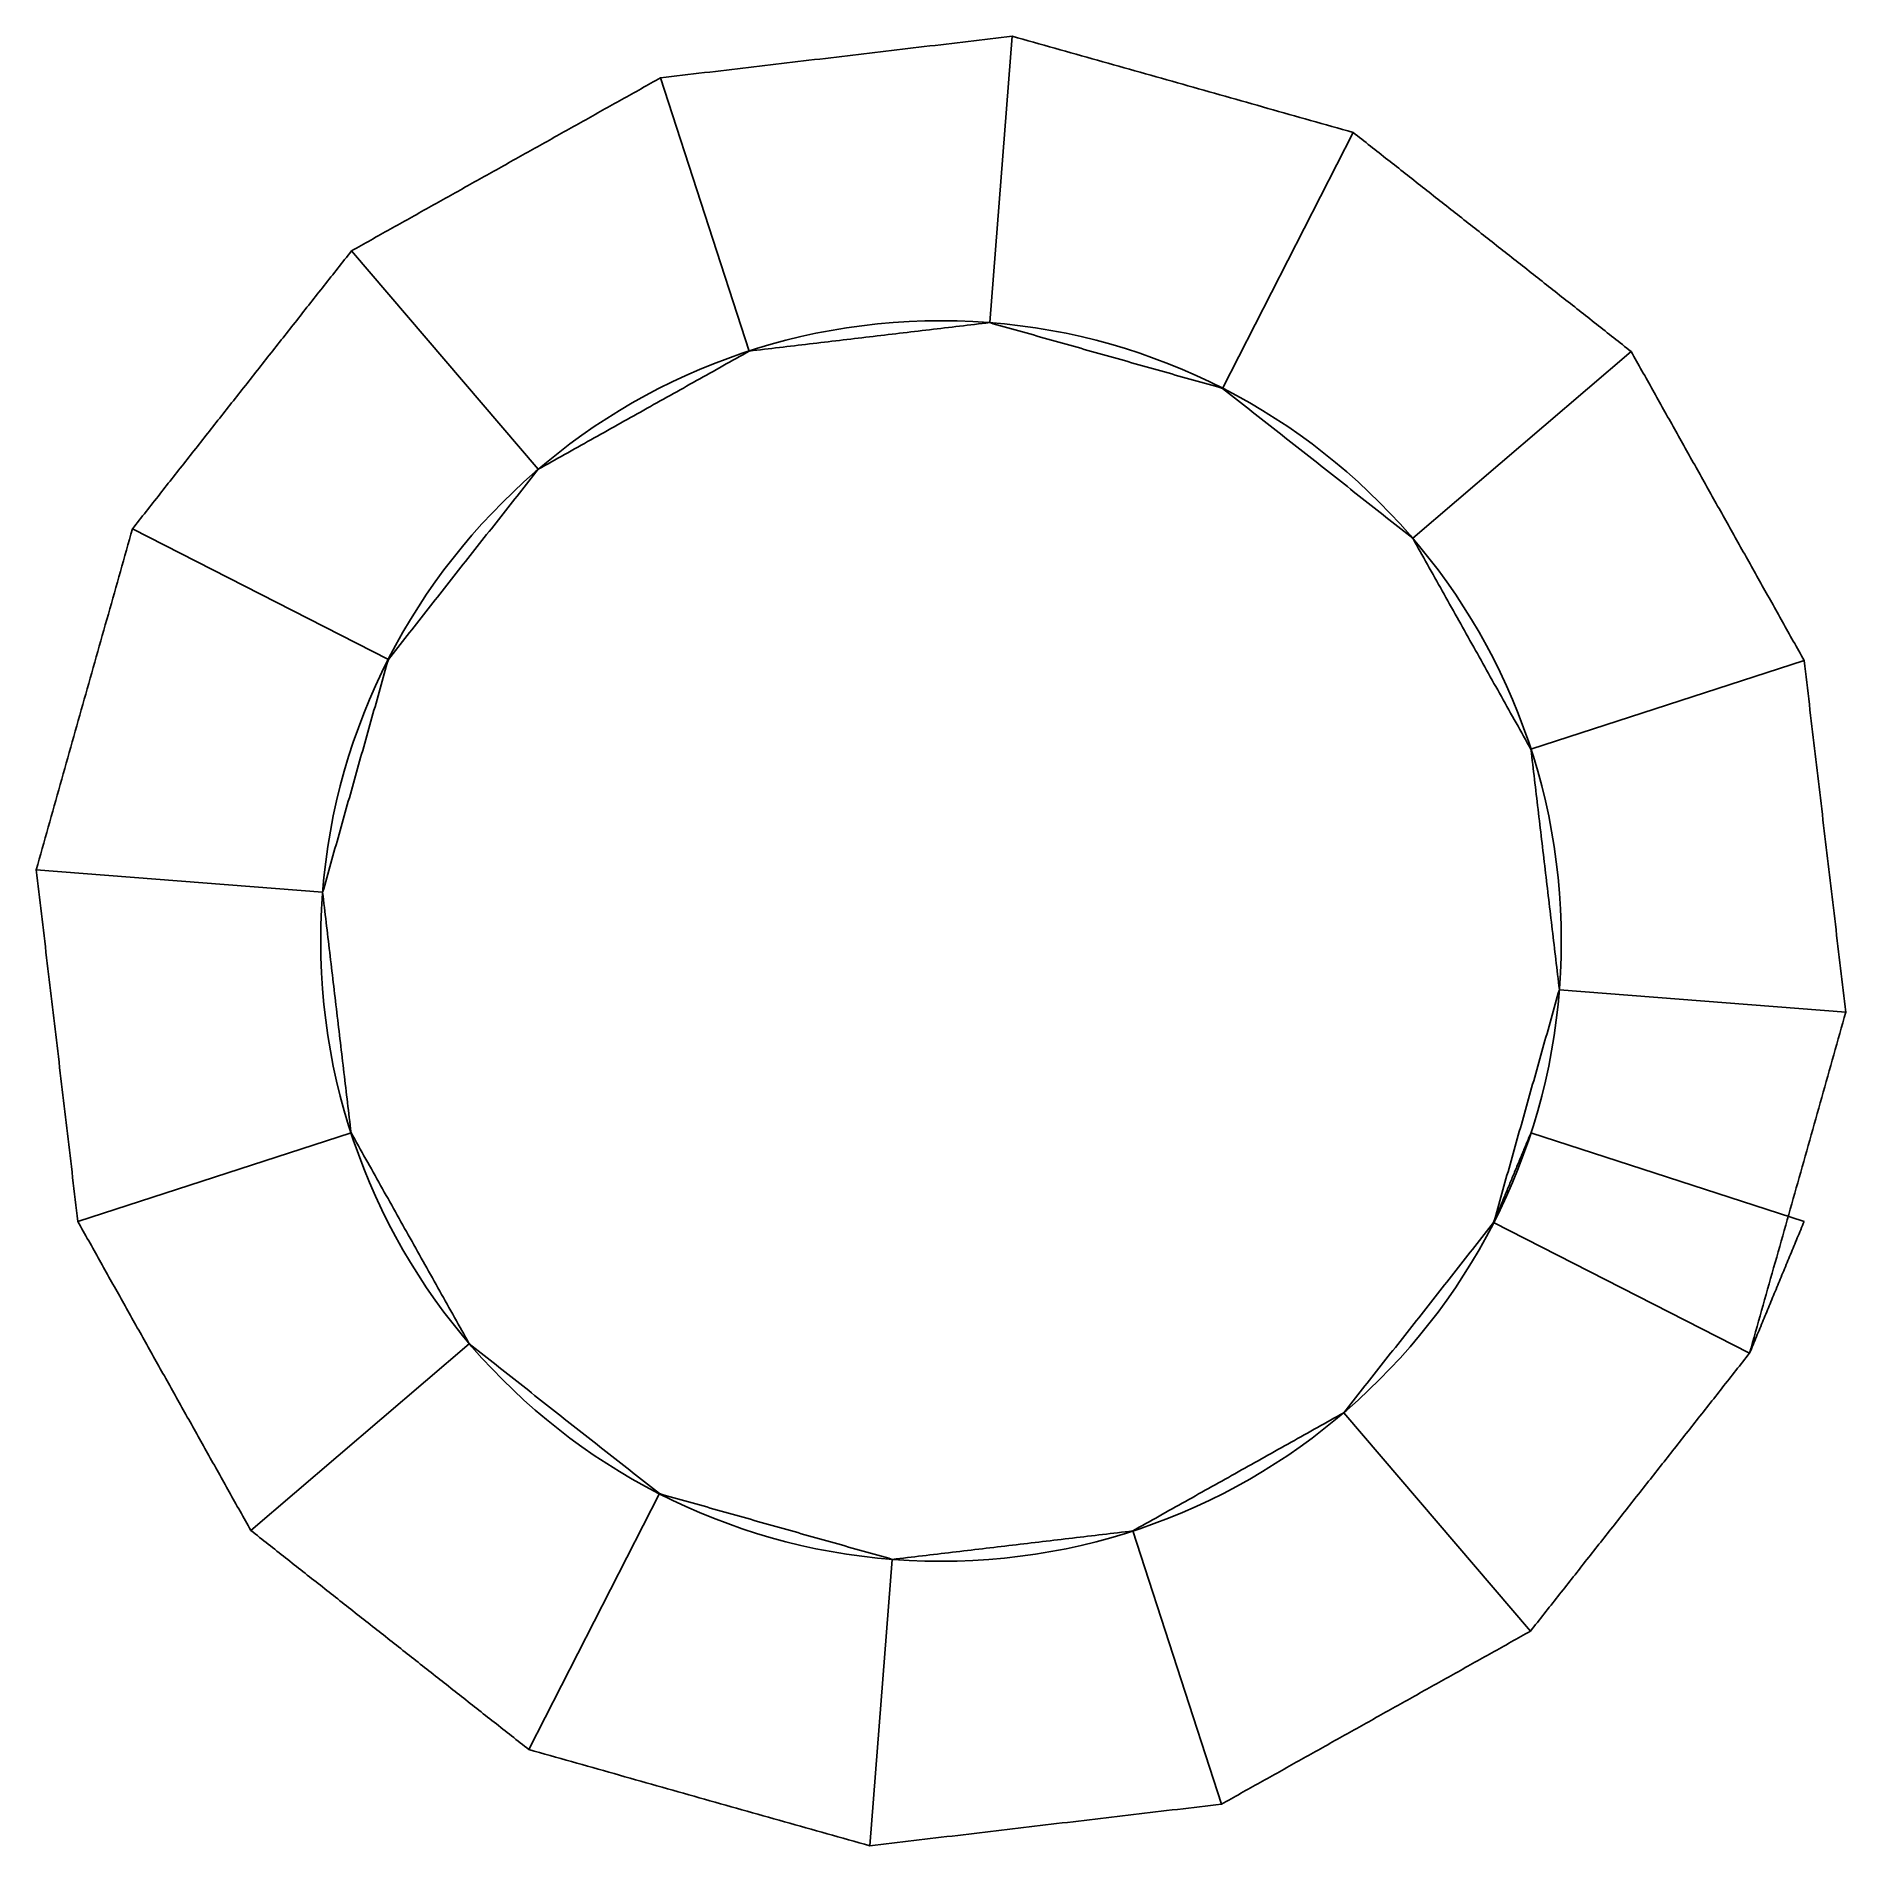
# Model space of a CAD drawing. Header units: millimetres. Extents: x -7.9 to 7.9, y -7.9 to 7.9.
import ezdxf

# ---------------------------------------------------------------- set-up
doc = ezdxf.new("R2010")
doc.units = ezdxf.units.MM
doc.layers.add('Part', color=7, linetype='CONTINUOUS')

msp = doc.modelspace()

# ---------------------------------------------------------------- linework, layer by layer
at = {"layer": 'Part'}
for p, q in [((0.427, 5.423, 3), (0.625, 7.935, 3)), ((0.625, 7.935, 4.6), (0.427, 5.423, 4.6)), ((0.427, 5.423, 3), (0.625, 7.935, 3)), ((0.625, 7.935, 4.6), (0.427, 5.423, 4.6)), ((0.427, 5.423, 3), (0.625, 7.935, 3)), ((0.625, 7.935, 4.6), (0.427, 5.423, 4.6)), ((0.427, 5.423, 3), (0.625, 7.935, 3)), ((0.625, 7.935, 4.6), (0.427, 5.423, 4.6)), ((0.427, 5.423, 19), (0.625, 7.935, 19)), ((0.625, 7.935, 20.6), (0.427, 5.423, 20.6)), ((0.427, 5.423, 19), (0.625, 7.935, 19)), ((0.625, 7.935, 20.6), (0.427, 5.423, 20.6)), ((0.427, 5.423, 19), (0.625, 7.935, 19)), ((0.625, 7.935, 20.6), (0.427, 5.423, 20.6)), ((0.427, 5.423, 19), (0.625, 7.935, 19)), ((0.625, 7.935, 20.6), (0.427, 5.423, 20.6)), ((0.427, 5.423, 35), (0.625, 7.935, 35)), ((0.625, 7.935, 36.6), (0.427, 5.423, 36.6)), ((0.427, 5.423, 35), (0.625, 7.935, 35)), ((0.625, 7.935, 36.6), (0.427, 5.423, 36.6)), ((0.427, 5.423, 35), (0.625, 7.935, 35)), ((0.625, 7.935, 36.6), (0.427, 5.423, 36.6)), ((0.427, 5.423, 35), (0.625, 7.935, 35)), ((0.625, 7.935, 36.6), (0.427, 5.423, 36.6)), ((0.625, 7.935, 3), (0.625, 7.935, 4.6)), ((0.625, 7.935, 3), (0.625, 7.935, 4.6)), ((0.625, 7.935, 3), (0.625, 7.935, 4.6)), ((0.625, 7.935, 3), (0.625, 7.935, 4.6)), ((0.625, 7.935, 19), (0.625, 7.935, 20.6)), ((0.625, 7.935, 19), (0.625, 7.935, 20.6)), ((0.625, 7.935, 19), (0.625, 7.935, 20.6)), ((0.625, 7.935, 19), (0.625, 7.935, 20.6)), ((0.625, 7.935, 35), (0.625, 7.935, 36.6)), ((0.625, 7.935, 35), (0.625, 7.935, 36.6)), ((0.625, 7.935, 35), (0.625, 7.935, 36.6)), ((0.625, 7.935, 35), (0.625, 7.935, 36.6)), ((-1.681, 5.174, 4), (-2.46, 7.57, 4)), ((-2.46, 7.57, 4), (-2.46, 7.57, 5.6)), ((-2.46, 7.57, 5.6), (-1.681, 5.174, 5.6)), ((-1.681, 5.174, 4), (-2.46, 7.57, 4)), ((-2.46, 7.57, 4), (-2.46, 7.57, 5.6)), ((-2.46, 7.57, 5.6), (-1.681, 5.174, 5.6)), ((-1.681, 5.174, 4), (-2.46, 7.57, 4)), ((-2.46, 7.57, 4), (-2.46, 7.57, 5.6)), ((-2.46, 7.57, 5.6), (-1.681, 5.174, 5.6)), ((-1.681, 5.174, 4), (-2.46, 7.57, 4)), ((-2.46, 7.57, 4), (-2.46, 7.57, 5.6)), ((-2.46, 7.57, 5.6), (-1.681, 5.174, 5.6)), ((-1.681, 5.174, 20), (-2.46, 7.57, 20)), ((-2.46, 7.57, 20), (-2.46, 7.57, 21.6)), ((-2.46, 7.57, 21.6), (-1.681, 5.174, 21.6)), ((-1.681, 5.174, 20), (-2.46, 7.57, 20)), ((-2.46, 7.57, 20), (-2.46, 7.57, 21.6)), ((-2.46, 7.57, 21.6), (-1.681, 5.174, 21.6)), ((-1.681, 5.174, 20), (-2.46, 7.57, 20)), ((-2.46, 7.57, 20), (-2.46, 7.57, 21.6)), ((-2.46, 7.57, 21.6), (-1.681, 5.174, 21.6)), ((-1.681, 5.174, 20), (-2.46, 7.57, 20)), ((-2.46, 7.57, 20), (-2.46, 7.57, 21.6)), ((-2.46, 7.57, 21.6), (-1.681, 5.174, 21.6)), ((-1.681, 5.174, 36), (-2.46, 7.57, 36)), ((-2.46, 7.57, 36), (-2.46, 7.57, 37.6)), ((-2.46, 7.57, 37.6), (-1.681, 5.174, 37.6)), ((-1.681, 5.174, 36), (-2.46, 7.57, 36)), ((-2.46, 7.57, 36), (-2.46, 7.57, 37.6)), ((-2.46, 7.57, 37.6), (-1.681, 5.174, 37.6)), ((-1.681, 5.174, 36), (-2.46, 7.57, 36)), ((-2.46, 7.57, 36), (-2.46, 7.57, 37.6)), ((-2.46, 7.57, 37.6), (-1.681, 5.174, 37.6)), ((-1.681, 5.174, 36), (-2.46, 7.57, 36)), ((-2.46, 7.57, 36), (-2.46, 7.57, 37.6)), ((-2.46, 7.57, 37.6), (-1.681, 5.174, 37.6)), ((2.47, 4.847, 2), (3.614, 7.092, 2)), ((3.614, 7.092, 3.6), (2.47, 4.847, 3.6)), ((2.47, 4.847, 2), (3.614, 7.092, 2)), ((3.614, 7.092, 3.6), (2.47, 4.847, 3.6)), ((2.47, 4.847, 2), (3.614, 7.092, 2)), ((3.614, 7.092, 3.6), (2.47, 4.847, 3.6)), ((2.47, 4.847, 2), (3.614, 7.092, 2)), ((3.614, 7.092, 3.6), (2.47, 4.847, 3.6)), ((2.47, 4.847, 18), (3.614, 7.092, 18)), ((3.614, 7.092, 19.6), (2.47, 4.847, 19.6)), ((2.47, 4.847, 18), (3.614, 7.092, 18)), ((3.614, 7.092, 19.6), (2.47, 4.847, 19.6)), ((2.47, 4.847, 18), (3.614, 7.092, 18)), ((3.614, 7.092, 19.6), (2.47, 4.847, 19.6)), ((2.47, 4.847, 18), (3.614, 7.092, 18)), ((3.614, 7.092, 19.6), (2.47, 4.847, 19.6)), ((2.47, 4.847, 34), (3.614, 7.092, 34)), ((3.614, 7.092, 35.6), (2.47, 4.847, 35.6)), ((2.47, 4.847, 34), (3.614, 7.092, 34)), ((3.614, 7.092, 35.6), (2.47, 4.847, 35.6)), ((2.47, 4.847, 34), (3.614, 7.092, 34)), ((3.614, 7.092, 35.6), (2.47, 4.847, 35.6)), ((2.47, 4.847, 34), (3.614, 7.092, 34)), ((3.614, 7.092, 35.6), (2.47, 4.847, 35.6)), ((3.614, 7.092, 2), (3.614, 7.092, 3.6)), ((3.614, 7.092, 2), (3.614, 7.092, 3.6)), ((3.614, 7.092, 2), (3.614, 7.092, 3.6)), ((3.614, 7.092, 2), (3.614, 7.092, 3.6)), ((3.614, 7.092, 18), (3.614, 7.092, 19.6)), ((3.614, 7.092, 18), (3.614, 7.092, 19.6)), ((3.614, 7.092, 18), (3.614, 7.092, 19.6)), ((3.614, 7.092, 18), (3.614, 7.092, 19.6)), ((3.614, 7.092, 34), (3.614, 7.092, 35.6)), ((3.614, 7.092, 34), (3.614, 7.092, 35.6)), ((3.614, 7.092, 34), (3.614, 7.092, 35.6)), ((3.614, 7.092, 34), (3.614, 7.092, 35.6)), ((-3.533, 4.137, 5), (-5.17, 6.053, 5)), ((-5.17, 6.053, 5), (-5.17, 6.053, 6.6)), ((-5.17, 6.053, 6.6), (-3.533, 4.137, 6.6)), ((-3.533, 4.137, 5), (-5.17, 6.053, 5)), ((-5.17, 6.053, 5), (-5.17, 6.053, 6.6)), ((-5.17, 6.053, 6.6), (-3.533, 4.137, 6.6)), ((-3.533, 4.137, 5), (-5.17, 6.053, 5)), ((-5.17, 6.053, 5), (-5.17, 6.053, 6.6)), ((-5.17, 6.053, 6.6), (-3.533, 4.137, 6.6)), ((-3.533, 4.137, 5), (-5.17, 6.053, 5)), ((-5.17, 6.053, 5), (-5.17, 6.053, 6.6)), ((-5.17, 6.053, 6.6), (-3.533, 4.137, 6.6)), ((-3.533, 4.137, 21), (-5.17, 6.053, 21)), ((-5.17, 6.053, 21), (-5.17, 6.053, 22.6)), ((-5.17, 6.053, 22.6), (-3.533, 4.137, 22.6)), ((-3.533, 4.137, 21), (-5.17, 6.053, 21)), ((-5.17, 6.053, 21), (-5.17, 6.053, 22.6)), ((-5.17, 6.053, 22.6), (-3.533, 4.137, 22.6)), ((-3.533, 4.137, 21), (-5.17, 6.053, 21)), ((-5.17, 6.053, 21), (-5.17, 6.053, 22.6)), ((-5.17, 6.053, 22.6), (-3.533, 4.137, 22.6)), ((-3.533, 4.137, 21), (-5.17, 6.053, 21)), ((-5.17, 6.053, 21), (-5.17, 6.053, 22.6)), ((-5.17, 6.053, 22.6), (-3.533, 4.137, 22.6)), ((-3.533, 4.137, 37), (-5.17, 6.053, 37)), ((-5.17, 6.053, 37), (-5.17, 6.053, 38.6)), ((-5.17, 6.053, 38.6), (-3.533, 4.137, 38.6)), ((-3.533, 4.137, 37), (-5.17, 6.053, 37)), ((-5.17, 6.053, 37), (-5.17, 6.053, 38.6)), ((-5.17, 6.053, 38.6), (-3.533, 4.137, 38.6)), ((-3.533, 4.137, 37), (-5.17, 6.053, 37)), ((-5.17, 6.053, 37), (-5.17, 6.053, 38.6)), ((-5.17, 6.053, 38.6), (-3.533, 4.137, 38.6)), ((-3.533, 4.137, 37), (-5.17, 6.053, 37)), ((-5.17, 6.053, 37), (-5.17, 6.053, 38.6)), ((-5.17, 6.053, 38.6), (-3.533, 4.137, 38.6)), ((0.427, 5.423, 4.6), (0.427, 5.423, 3)), ((0.427, 5.423, 4.6), (0.427, 5.423, 3)), ((0.427, 5.423, 4.6), (0.427, 5.423, 3)), ((0.427, 5.423, 4.6), (0.427, 5.423, 3)), ((0.427, 5.423, 20.6), (0.427, 5.423, 19)), ((0.427, 5.423, 20.6), (0.427, 5.423, 19)), ((0.427, 5.423, 20.6), (0.427, 5.423, 19)), ((0.427, 5.423, 20.6), (0.427, 5.423, 19)), ((0.427, 5.423, 36.6), (0.427, 5.423, 35)), ((0.427, 5.423, 36.6), (0.427, 5.423, 35)), ((0.427, 5.423, 36.6), (0.427, 5.423, 35)), ((0.427, 5.423, 36.6), (0.427, 5.423, 35)), ((-1.681, 5.174, 5.6), (-1.681, 5.174, 4)), ((-1.681, 5.174, 5.6), (-1.681, 5.174, 4)), ((-1.681, 5.174, 5.6), (-1.681, 5.174, 4)), ((-1.681, 5.174, 5.6), (-1.681, 5.174, 4)), ((-1.681, 5.174, 21.6), (-1.681, 5.174, 20)), ((-1.681, 5.174, 21.6), (-1.681, 5.174, 20)), ((-1.681, 5.174, 21.6), (-1.681, 5.174, 20)), ((-1.681, 5.174, 21.6), (-1.681, 5.174, 20)), ((-1.681, 5.174, 37.6), (-1.681, 5.174, 36)), ((-1.681, 5.174, 37.6), (-1.681, 5.174, 36)), ((-1.681, 5.174, 37.6), (-1.681, 5.174, 36)), ((-1.681, 5.174, 37.6), (-1.681, 5.174, 36)), ((4.137, 3.533, 1), (6.053, 5.17, 1)), ((6.053, 5.17, 2.6), (4.137, 3.533, 2.6)), ((4.137, 3.533, 1), (6.053, 5.17, 1)), ((6.053, 5.17, 2.6), (4.137, 3.533, 2.6)), ((4.137, 3.533, 1), (6.053, 5.17, 1)), ((6.053, 5.17, 2.6), (4.137, 3.533, 2.6)), ((4.137, 3.533, 1), (6.053, 5.17, 1)), ((6.053, 5.17, 2.6), (4.137, 3.533, 2.6)), ((4.137, 3.533, 17), (6.053, 5.17, 17)), ((6.053, 5.17, 18.6), (4.137, 3.533, 18.6)), ((4.137, 3.533, 17), (6.053, 5.17, 17)), ((6.053, 5.17, 18.6), (4.137, 3.533, 18.6)), ((4.137, 3.533, 17), (6.053, 5.17, 17)), ((6.053, 5.17, 18.6), (4.137, 3.533, 18.6)), ((4.137, 3.533, 17), (6.053, 5.17, 17)), ((6.053, 5.17, 18.6), (4.137, 3.533, 18.6)), ((4.137, 3.533, 33), (6.053, 5.17, 33)), ((6.053, 5.17, 34.6), (4.137, 3.533, 34.6)), ((4.137, 3.533, 33), (6.053, 5.17, 33)), ((6.053, 5.17, 34.6), (4.137, 3.533, 34.6)), ((4.137, 3.533, 33), (6.053, 5.17, 33)), ((6.053, 5.17, 34.6), (4.137, 3.533, 34.6)), ((4.137, 3.533, 33), (6.053, 5.17, 33)), ((6.053, 5.17, 34.6), (4.137, 3.533, 34.6)), ((6.053, 5.17, 1), (6.053, 5.17, 2.6)), ((6.053, 5.17, 1), (6.053, 5.17, 2.6)), ((6.053, 5.17, 1), (6.053, 5.17, 2.6)), ((6.053, 5.17, 1), (6.053, 5.17, 2.6)), ((6.053, 5.17, 17), (6.053, 5.17, 18.6)), ((6.053, 5.17, 17), (6.053, 5.17, 18.6)), ((6.053, 5.17, 17), (6.053, 5.17, 18.6)), ((6.053, 5.17, 17), (6.053, 5.17, 18.6)), ((6.053, 5.17, 33), (6.053, 5.17, 34.6)), ((6.053, 5.17, 33), (6.053, 5.17, 34.6)), ((6.053, 5.17, 33), (6.053, 5.17, 34.6)), ((6.053, 5.17, 33), (6.053, 5.17, 34.6)), ((2.47, 4.847, 3.6), (2.47, 4.847, 2)), ((2.47, 4.847, 3.6), (2.47, 4.847, 2)), ((2.47, 4.847, 3.6), (2.47, 4.847, 2)), ((2.47, 4.847, 3.6), (2.47, 4.847, 2)), ((2.47, 4.847, 19.6), (2.47, 4.847, 18)), ((2.47, 4.847, 19.6), (2.47, 4.847, 18)), ((2.47, 4.847, 19.6), (2.47, 4.847, 18)), ((2.47, 4.847, 19.6), (2.47, 4.847, 18)), ((2.47, 4.847, 35.6), (2.47, 4.847, 34)), ((2.47, 4.847, 35.6), (2.47, 4.847, 34)), ((2.47, 4.847, 35.6), (2.47, 4.847, 34)), ((2.47, 4.847, 35.6), (2.47, 4.847, 34)), ((-3.533, 4.137, 6.6), (-3.533, 4.137, 5)), ((-3.533, 4.137, 6.6), (-3.533, 4.137, 5)), ((-3.533, 4.137, 6.6), (-3.533, 4.137, 5)), ((-3.533, 4.137, 6.6), (-3.533, 4.137, 5)), ((-3.533, 4.137, 22.6), (-3.533, 4.137, 21)), ((-3.533, 4.137, 22.6), (-3.533, 4.137, 21)), ((-3.533, 4.137, 22.6), (-3.533, 4.137, 21)), ((-3.533, 4.137, 22.6), (-3.533, 4.137, 21)), ((-3.533, 4.137, 38.6), (-3.533, 4.137, 37)), ((-3.533, 4.137, 38.6), (-3.533, 4.137, 37)), ((-3.533, 4.137, 38.6), (-3.533, 4.137, 37)), ((-3.533, 4.137, 38.6), (-3.533, 4.137, 37)), ((-4.847, 2.47, 6), (-7.092, 3.614, 6)), ((-7.092, 3.614, 6), (-7.092, 3.614, 7.6)), ((-7.092, 3.614, 7.6), (-4.847, 2.47, 7.6)), ((-4.847, 2.47, 6), (-7.092, 3.614, 6)), ((-7.092, 3.614, 6), (-7.092, 3.614, 7.6)), ((-7.092, 3.614, 7.6), (-4.847, 2.47, 7.6)), ((-4.847, 2.47, 6), (-7.092, 3.614, 6)), ((-7.092, 3.614, 6), (-7.092, 3.614, 7.6)), ((-7.092, 3.614, 7.6), (-4.847, 2.47, 7.6)), ((-4.847, 2.47, 6), (-7.092, 3.614, 6)), ((-7.092, 3.614, 6), (-7.092, 3.614, 7.6)), ((-7.092, 3.614, 7.6), (-4.847, 2.47, 7.6)), ((-4.847, 2.47, 22), (-7.092, 3.614, 22)), ((-7.092, 3.614, 22), (-7.092, 3.614, 23.6)), ((-7.092, 3.614, 23.6), (-4.847, 2.47, 23.6)), ((-4.847, 2.47, 22), (-7.092, 3.614, 22)), ((-7.092, 3.614, 22), (-7.092, 3.614, 23.6)), ((-7.092, 3.614, 23.6), (-4.847, 2.47, 23.6)), ((-4.847, 2.47, 22), (-7.092, 3.614, 22)), ((-7.092, 3.614, 22), (-7.092, 3.614, 23.6)), ((-7.092, 3.614, 23.6), (-4.847, 2.47, 23.6)), ((-4.847, 2.47, 22), (-7.092, 3.614, 22)), ((-7.092, 3.614, 22), (-7.092, 3.614, 23.6)), ((-7.092, 3.614, 23.6), (-4.847, 2.47, 23.6)), ((-4.847, 2.47, 38), (-7.092, 3.614, 38)), ((-7.092, 3.614, 38), (-7.092, 3.614, 39.6)), ((-7.092, 3.614, 39.6), (-4.847, 2.47, 39.6)), ((-4.847, 2.47, 38), (-7.092, 3.614, 38)), ((-7.092, 3.614, 38), (-7.092, 3.614, 39.6)), ((-7.092, 3.614, 39.6), (-4.847, 2.47, 39.6)), ((-4.847, 2.47, 38), (-7.092, 3.614, 38)), ((-7.092, 3.614, 38), (-7.092, 3.614, 39.6)), ((-7.092, 3.614, 39.6), (-4.847, 2.47, 39.6)), ((-4.847, 2.47, 38), (-7.092, 3.614, 38)), ((-7.092, 3.614, 38), (-7.092, 3.614, 39.6)), ((-7.092, 3.614, 39.6), (-4.847, 2.47, 39.6)), ((4.137, 3.533, 2.6), (4.137, 3.533, 1)), ((4.137, 3.533, 2.6), (4.137, 3.533, 1)), ((4.137, 3.533, 2.6), (4.137, 3.533, 1)), ((4.137, 3.533, 2.6), (4.137, 3.533, 1)), ((4.137, 3.533, 18.6), (4.137, 3.533, 17)), ((4.137, 3.533, 18.6), (4.137, 3.533, 17)), ((4.137, 3.533, 18.6), (4.137, 3.533, 17)), ((4.137, 3.533, 18.6), (4.137, 3.533, 17)), ((4.137, 3.533, 34.6), (4.137, 3.533, 33)), ((4.137, 3.533, 34.6), (4.137, 3.533, 33)), ((4.137, 3.533, 34.6), (4.137, 3.533, 33)), ((4.137, 3.533, 34.6), (4.137, 3.533, 33)), ((-4.847, 2.47, 7.6), (-4.847, 2.47, 6)), ((-4.847, 2.47, 7.6), (-4.847, 2.47, 6)), ((-4.847, 2.47, 7.6), (-4.847, 2.47, 6)), ((-4.847, 2.47, 7.6), (-4.847, 2.47, 6)), ((-4.847, 2.47, 23.6), (-4.847, 2.47, 22)), ((-4.847, 2.47, 23.6), (-4.847, 2.47, 22)), ((-4.847, 2.47, 23.6), (-4.847, 2.47, 22)), ((-4.847, 2.47, 23.6), (-4.847, 2.47, 22)), ((-4.847, 2.47, 39.6), (-4.847, 2.47, 38)), ((-4.847, 2.47, 39.6), (-4.847, 2.47, 38)), ((-4.847, 2.47, 39.6), (-4.847, 2.47, 38)), ((-4.847, 2.47, 39.6), (-4.847, 2.47, 38)), ((5.174, 1.681), (7.57, 2.46)), ((7.57, 2.46, 1.6), (5.174, 1.681, 1.6)), ((5.174, 1.681), (7.57, 2.46)), ((7.57, 2.46, 1.6), (5.174, 1.681, 1.6)), ((5.174, 1.681, 16), (7.57, 2.46, 16)), ((7.57, 2.46, 17.6), (5.174, 1.681, 17.6)), ((5.174, 1.681, 16), (7.57, 2.46, 16)), ((7.57, 2.46, 17.6), (5.174, 1.681, 17.6)), ((5.174, 1.681, 16), (7.57, 2.46, 16)), ((7.57, 2.46, 17.6), (5.174, 1.681, 17.6)), ((5.174, 1.681, 16), (7.57, 2.46, 16)), ((7.57, 2.46, 17.6), (5.174, 1.681, 17.6)), ((5.174, 1.681, 32), (7.57, 2.46, 32)), ((7.57, 2.46, 33.6), (5.174, 1.681, 33.6)), ((5.174, 1.681, 32), (7.57, 2.46, 32)), ((7.57, 2.46, 33.6), (5.174, 1.681, 33.6)), ((5.174, 1.681, 32), (7.57, 2.46, 32)), ((7.57, 2.46, 33.6), (5.174, 1.681, 33.6)), ((5.174, 1.681, 32), (7.57, 2.46, 32)), ((7.57, 2.46, 33.6), (5.174, 1.681, 33.6)), ((7.57, 2.46), (7.57, 2.46, 1.6)), ((7.57, 2.46), (7.57, 2.46, 1.6)), ((7.57, 2.46, 16), (7.57, 2.46, 17.6)), ((7.57, 2.46, 16), (7.57, 2.46, 17.6)), ((7.57, 2.46, 16), (7.57, 2.46, 17.6)), ((7.57, 2.46, 16), (7.57, 2.46, 17.6)), ((7.57, 2.46, 32), (7.57, 2.46, 33.6)), ((7.57, 2.46, 32), (7.57, 2.46, 33.6)), ((7.57, 2.46, 32), (7.57, 2.46, 33.6)), ((7.57, 2.46, 32), (7.57, 2.46, 33.6)), ((5.174, 1.681, 1.6), (5.174, 1.681)), ((5.174, 1.681, 1.6), (5.174, 1.681)), ((5.174, 1.681, 17.6), (5.174, 1.681, 16)), ((5.174, 1.681, 17.6), (5.174, 1.681, 16)), ((5.174, 1.681, 17.6), (5.174, 1.681, 16)), ((5.174, 1.681, 17.6), (5.174, 1.681, 16)), ((5.174, 1.681, 33.6), (5.174, 1.681, 32)), ((5.174, 1.681, 33.6), (5.174, 1.681, 32)), ((5.174, 1.681, 33.6), (5.174, 1.681, 32)), ((5.174, 1.681, 33.6), (5.174, 1.681, 32)), ((-5.423, 0.427, 7), (-7.935, 0.625, 7)), ((-7.935, 0.625, 7), (-7.935, 0.625, 8.6)), ((-7.935, 0.625, 8.6), (-5.423, 0.427, 8.6)), ((-5.423, 0.427, 7), (-7.935, 0.625, 7)), ((-7.935, 0.625, 7), (-7.935, 0.625, 8.6)), ((-7.935, 0.625, 8.6), (-5.423, 0.427, 8.6)), ((-5.423, 0.427, 7), (-7.935, 0.625, 7)), ((-7.935, 0.625, 7), (-7.935, 0.625, 8.6)), ((-7.935, 0.625, 8.6), (-5.423, 0.427, 8.6)), ((-5.423, 0.427, 7), (-7.935, 0.625, 7)), ((-7.935, 0.625, 7), (-7.935, 0.625, 8.6)), ((-7.935, 0.625, 8.6), (-5.423, 0.427, 8.6)), ((-5.423, 0.427, 23), (-7.935, 0.625, 23)), ((-7.935, 0.625, 23), (-7.935, 0.625, 24.6)), ((-7.935, 0.625, 24.6), (-5.423, 0.427, 24.6)), ((-5.423, 0.427, 23), (-7.935, 0.625, 23)), ((-7.935, 0.625, 23), (-7.935, 0.625, 24.6)), ((-7.935, 0.625, 24.6), (-5.423, 0.427, 24.6)), ((-5.423, 0.427, 23), (-7.935, 0.625, 23)), ((-7.935, 0.625, 23), (-7.935, 0.625, 24.6)), ((-7.935, 0.625, 24.6), (-5.423, 0.427, 24.6)), ((-5.423, 0.427, 23), (-7.935, 0.625, 23)), ((-7.935, 0.625, 23), (-7.935, 0.625, 24.6)), ((-7.935, 0.625, 24.6), (-5.423, 0.427, 24.6)), ((-5.423, 0.427, 39), (-7.935, 0.625, 39)), ((-7.935, 0.625, 39), (-7.935, 0.625, 40.6)), ((-7.935, 0.625, 40.6), (-5.423, 0.427, 40.6)), ((-5.423, 0.427, 39), (-7.935, 0.625, 39)), ((-7.935, 0.625, 39), (-7.935, 0.625, 40.6)), ((-7.935, 0.625, 40.6), (-5.423, 0.427, 40.6)), ((-5.423, 0.427, 39), (-7.935, 0.625, 39)), ((-7.935, 0.625, 39), (-7.935, 0.625, 40.6)), ((-7.935, 0.625, 40.6), (-5.423, 0.427, 40.6)), ((-5.423, 0.427, 39), (-7.935, 0.625, 39)), ((-7.935, 0.625, 39), (-7.935, 0.625, 40.6)), ((-7.935, 0.625, 40.6), (-5.423, 0.427, 40.6)), ((-5.423, 0.427, 8.6), (-5.423, 0.427, 7)), ((-5.423, 0.427, 8.6), (-5.423, 0.427, 7)), ((-5.423, 0.427, 8.6), (-5.423, 0.427, 7)), ((-5.423, 0.427, 8.6), (-5.423, 0.427, 7)), ((-5.423, 0.427, 24.6), (-5.423, 0.427, 23)), ((-5.423, 0.427, 24.6), (-5.423, 0.427, 23)), ((-5.423, 0.427, 24.6), (-5.423, 0.427, 23)), ((-5.423, 0.427, 24.6), (-5.423, 0.427, 23)), ((-5.423, 0.427, 40.6), (-5.423, 0.427, 39)), ((-5.423, 0.427, 40.6), (-5.423, 0.427, 39)), ((-5.423, 0.427, 40.6), (-5.423, 0.427, 39)), ((-5.423, 0.427, 40.6), (-5.423, 0.427, 39)), ((5.44, 0), (5.44, 0, 48)), ((5.44, 0), (5.44, 0, 48)), ((5.423, -0.427, 15), (7.935, -0.625, 15)), ((7.935, -0.625, 16.6), (5.423, -0.427, 16.6)), ((5.423, -0.427, 16.6), (5.423, -0.427, 15)), ((5.423, -0.427, 15), (7.935, -0.625, 15)), ((7.935, -0.625, 16.6), (5.423, -0.427, 16.6)), ((5.423, -0.427, 16.6), (5.423, -0.427, 15)), ((5.423, -0.427, 15), (7.935, -0.625, 15)), ((7.935, -0.625, 16.6), (5.423, -0.427, 16.6)), ((5.423, -0.427, 16.6), (5.423, -0.427, 15)), ((5.423, -0.427, 15), (7.935, -0.625, 15)), ((7.935, -0.625, 16.6), (5.423, -0.427, 16.6)), ((5.423, -0.427, 16.6), (5.423, -0.427, 15)), ((5.423, -0.427, 31), (7.935, -0.625, 31)), ((7.935, -0.625, 32.6), (5.423, -0.427, 32.6)), ((5.423, -0.427, 32.6), (5.423, -0.427, 31)), ((5.423, -0.427, 31), (7.935, -0.625, 31)), ((7.935, -0.625, 32.6), (5.423, -0.427, 32.6)), ((5.423, -0.427, 32.6), (5.423, -0.427, 31)), ((5.423, -0.427, 31), (7.935, -0.625, 31)), ((7.935, -0.625, 32.6), (5.423, -0.427, 32.6)), ((5.423, -0.427, 32.6), (5.423, -0.427, 31)), ((5.423, -0.427, 31), (7.935, -0.625, 31)), ((7.935, -0.625, 32.6), (5.423, -0.427, 32.6)), ((5.423, -0.427, 32.6), (5.423, -0.427, 31)), ((7.935, -0.625, 15), (7.935, -0.625, 16.6)), ((7.935, -0.625, 15), (7.935, -0.625, 16.6)), ((7.935, -0.625, 15), (7.935, -0.625, 16.6)), ((7.935, -0.625, 15), (7.935, -0.625, 16.6)), ((7.935, -0.625, 31), (7.935, -0.625, 32.6)), ((7.935, -0.625, 31), (7.935, -0.625, 32.6)), ((7.935, -0.625, 31), (7.935, -0.625, 32.6)), ((7.935, -0.625, 31), (7.935, -0.625, 32.6)), ((-5.174, -1.681, 8), (-7.57, -2.46, 8)), ((-7.57, -2.46, 9.6), (-5.174, -1.681, 9.6)), ((-5.174, -1.681, 8), (-7.57, -2.46, 8)), ((-7.57, -2.46, 9.6), (-5.174, -1.681, 9.6)), ((-5.174, -1.681, 8), (-7.57, -2.46, 8)), ((-7.57, -2.46, 9.6), (-5.174, -1.681, 9.6)), ((-5.174, -1.681, 8), (-7.57, -2.46, 8)), ((-7.57, -2.46, 9.6), (-5.174, -1.681, 9.6)), ((-5.174, -1.681, 24), (-7.57, -2.46, 24)), ((-7.57, -2.46, 25.6), (-5.174, -1.681, 25.6)), ((-5.174, -1.681, 24), (-7.57, -2.46, 24)), ((-7.57, -2.46, 25.6), (-5.174, -1.681, 25.6)), ((-5.174, -1.681, 24), (-7.57, -2.46, 24)), ((-7.57, -2.46, 25.6), (-5.174, -1.681, 25.6)), ((-5.174, -1.681, 24), (-7.57, -2.46, 24)), ((-7.57, -2.46, 25.6), (-5.174, -1.681, 25.6)), ((-5.174, -1.681, 40), (-7.57, -2.46, 40)), ((-7.57, -2.46, 41.6), (-5.174, -1.681, 41.6)), ((-5.174, -1.681, 40), (-7.57, -2.46, 40)), ((-7.57, -2.46, 41.6), (-5.174, -1.681, 41.6)), ((-5.174, -1.681, 40), (-7.57, -2.46, 40)), ((-7.57, -2.46, 41.6), (-5.174, -1.681, 41.6)), ((-5.174, -1.681, 40), (-7.57, -2.46, 40)), ((-7.57, -2.46, 41.6), (-5.174, -1.681, 41.6)), ((-5.174, -1.681, 9.6), (-5.174, -1.681, 8)), ((-5.174, -1.681, 9.6), (-5.174, -1.681, 8)), ((-5.174, -1.681, 9.6), (-5.174, -1.681, 8)), ((-5.174, -1.681, 9.6), (-5.174, -1.681, 8)), ((-5.174, -1.681, 25.6), (-5.174, -1.681, 24)), ((-5.174, -1.681, 25.6), (-5.174, -1.681, 24)), ((-5.174, -1.681, 25.6), (-5.174, -1.681, 24)), ((-5.174, -1.681, 25.6), (-5.174, -1.681, 24)), ((-5.174, -1.681, 41.6), (-5.174, -1.681, 40)), ((-5.174, -1.681, 41.6), (-5.174, -1.681, 40)), ((-5.174, -1.681, 41.6), (-5.174, -1.681, 40)), ((-5.174, -1.681, 41.6), (-5.174, -1.681, 40)), ((5.174, -1.681, 46.4), (7.57, -2.46, 46.4)), ((7.57, -2.46, 48), (5.174, -1.681, 48)), ((5.174, -1.681, 48), (5.174, -1.681, 46.4)), ((5.174, -1.681, 46.4), (7.57, -2.46, 46.4)), ((7.57, -2.46, 48), (5.174, -1.681, 48)), ((5.174, -1.681, 48), (5.174, -1.681, 46.4)), ((-7.57, -2.46, 8), (-7.57, -2.46, 9.6)), ((-7.57, -2.46, 8), (-7.57, -2.46, 9.6)), ((-7.57, -2.46, 8), (-7.57, -2.46, 9.6)), ((-7.57, -2.46, 8), (-7.57, -2.46, 9.6)), ((-7.57, -2.46, 24), (-7.57, -2.46, 25.6)), ((-7.57, -2.46, 24), (-7.57, -2.46, 25.6)), ((-7.57, -2.46, 24), (-7.57, -2.46, 25.6)), ((-7.57, -2.46, 24), (-7.57, -2.46, 25.6)), ((-7.57, -2.46, 40), (-7.57, -2.46, 41.6)), ((-7.57, -2.46, 40), (-7.57, -2.46, 41.6)), ((-7.57, -2.46, 40), (-7.57, -2.46, 41.6)), ((-7.57, -2.46, 40), (-7.57, -2.46, 41.6)), ((4.847, -2.47, 14), (7.092, -3.614, 14)), ((7.092, -3.614, 15.6), (4.847, -2.47, 15.6)), ((4.847, -2.47, 15.6), (4.847, -2.47, 14)), ((4.847, -2.47, 14), (7.092, -3.614, 14)), ((7.092, -3.614, 15.6), (4.847, -2.47, 15.6)), ((4.847, -2.47, 15.6), (4.847, -2.47, 14)), ((4.847, -2.47, 14), (7.092, -3.614, 14)), ((7.092, -3.614, 15.6), (4.847, -2.47, 15.6)), ((4.847, -2.47, 15.6), (4.847, -2.47, 14)), ((4.847, -2.47, 14), (7.092, -3.614, 14)), ((7.092, -3.614, 15.6), (4.847, -2.47, 15.6)), ((4.847, -2.47, 15.6), (4.847, -2.47, 14)), ((4.847, -2.47, 30), (7.092, -3.614, 30)), ((7.092, -3.614, 31.6), (4.847, -2.47, 31.6)), ((4.847, -2.47, 31.6), (4.847, -2.47, 30)), ((4.847, -2.47, 30), (7.092, -3.614, 30)), ((7.092, -3.614, 31.6), (4.847, -2.47, 31.6)), ((4.847, -2.47, 31.6), (4.847, -2.47, 30)), ((4.847, -2.47, 30), (7.092, -3.614, 30)), ((7.092, -3.614, 31.6), (4.847, -2.47, 31.6)), ((4.847, -2.47, 31.6), (4.847, -2.47, 30)), ((4.847, -2.47, 30), (7.092, -3.614, 30)), ((7.092, -3.614, 31.6), (4.847, -2.47, 31.6)), ((4.847, -2.47, 31.6), (4.847, -2.47, 30)), ((4.847, -2.47, 46), (7.092, -3.614, 46)), ((7.092, -3.614, 47.6), (4.847, -2.47, 47.6)), ((4.847, -2.47, 47.6), (4.847, -2.47, 46)), ((4.847, -2.47, 46), (7.092, -3.614, 46)), ((7.092, -3.614, 47.6), (4.847, -2.47, 47.6)), ((4.847, -2.47, 47.6), (4.847, -2.47, 46)), ((4.847, -2.47, 46), (7.092, -3.614, 46)), ((7.092, -3.614, 47.6), (4.847, -2.47, 47.6)), ((4.847, -2.47, 47.6), (4.847, -2.47, 46)), ((4.847, -2.47, 46), (7.092, -3.614, 46)), ((7.092, -3.614, 47.6), (4.847, -2.47, 47.6)), ((4.847, -2.47, 47.6), (4.847, -2.47, 46)), ((7.57, -2.46, 46.4), (7.57, -2.46, 48)), ((7.57, -2.46, 46.4), (7.57, -2.46, 48)), ((-4.137, -3.533, 9), (-6.053, -5.17, 9)), ((-6.053, -5.17, 10.6), (-4.137, -3.533, 10.6)), ((-4.137, -3.533, 9), (-6.053, -5.17, 9)), ((-6.053, -5.17, 10.6), (-4.137, -3.533, 10.6)), ((-4.137, -3.533, 9), (-6.053, -5.17, 9)), ((-6.053, -5.17, 10.6), (-4.137, -3.533, 10.6)), ((-4.137, -3.533, 9), (-6.053, -5.17, 9)), ((-6.053, -5.17, 10.6), (-4.137, -3.533, 10.6)), ((-4.137, -3.533, 25), (-6.053, -5.17, 25)), ((-6.053, -5.17, 26.6), (-4.137, -3.533, 26.6)), ((-4.137, -3.533, 25), (-6.053, -5.17, 25)), ((-6.053, -5.17, 26.6), (-4.137, -3.533, 26.6)), ((-4.137, -3.533, 25), (-6.053, -5.17, 25)), ((-6.053, -5.17, 26.6), (-4.137, -3.533, 26.6)), ((-4.137, -3.533, 25), (-6.053, -5.17, 25)), ((-6.053, -5.17, 26.6), (-4.137, -3.533, 26.6)), ((-4.137, -3.533, 41), (-6.053, -5.17, 41)), ((-6.053, -5.17, 42.6), (-4.137, -3.533, 42.6)), ((-4.137, -3.533, 41), (-6.053, -5.17, 41)), ((-6.053, -5.17, 42.6), (-4.137, -3.533, 42.6)), ((-4.137, -3.533, 41), (-6.053, -5.17, 41)), ((-6.053, -5.17, 42.6), (-4.137, -3.533, 42.6)), ((-4.137, -3.533, 41), (-6.053, -5.17, 41)), ((-6.053, -5.17, 42.6), (-4.137, -3.533, 42.6)), ((-4.137, -3.533, 10.6), (-4.137, -3.533, 9)), ((-4.137, -3.533, 10.6), (-4.137, -3.533, 9)), ((-4.137, -3.533, 10.6), (-4.137, -3.533, 9)), ((-4.137, -3.533, 10.6), (-4.137, -3.533, 9)), ((-4.137, -3.533, 26.6), (-4.137, -3.533, 25)), ((-4.137, -3.533, 26.6), (-4.137, -3.533, 25)), ((-4.137, -3.533, 26.6), (-4.137, -3.533, 25)), ((-4.137, -3.533, 26.6), (-4.137, -3.533, 25)), ((-4.137, -3.533, 42.6), (-4.137, -3.533, 41)), ((-4.137, -3.533, 42.6), (-4.137, -3.533, 41)), ((-4.137, -3.533, 42.6), (-4.137, -3.533, 41)), ((-4.137, -3.533, 42.6), (-4.137, -3.533, 41)), ((7.092, -3.614, 14), (7.092, -3.614, 15.6)), ((7.092, -3.614, 14), (7.092, -3.614, 15.6)), ((7.092, -3.614, 14), (7.092, -3.614, 15.6)), ((7.092, -3.614, 14), (7.092, -3.614, 15.6)), ((7.092, -3.614, 30), (7.092, -3.614, 31.6)), ((7.092, -3.614, 30), (7.092, -3.614, 31.6)), ((7.092, -3.614, 30), (7.092, -3.614, 31.6)), ((7.092, -3.614, 30), (7.092, -3.614, 31.6)), ((7.092, -3.614, 46), (7.092, -3.614, 47.6)), ((7.092, -3.614, 46), (7.092, -3.614, 47.6)), ((7.092, -3.614, 46), (7.092, -3.614, 47.6)), ((7.092, -3.614, 46), (7.092, -3.614, 47.6)), ((3.533, -4.137, 13), (5.17, -6.053, 13)), ((5.17, -6.053, 14.6), (3.533, -4.137, 14.6)), ((3.533, -4.137, 14.6), (3.533, -4.137, 13)), ((3.533, -4.137, 13), (5.17, -6.053, 13)), ((5.17, -6.053, 14.6), (3.533, -4.137, 14.6)), ((3.533, -4.137, 14.6), (3.533, -4.137, 13)), ((3.533, -4.137, 13), (5.17, -6.053, 13)), ((5.17, -6.053, 14.6), (3.533, -4.137, 14.6)), ((3.533, -4.137, 14.6), (3.533, -4.137, 13)), ((3.533, -4.137, 13), (5.17, -6.053, 13)), ((5.17, -6.053, 14.6), (3.533, -4.137, 14.6)), ((3.533, -4.137, 14.6), (3.533, -4.137, 13)), ((3.533, -4.137, 29), (5.17, -6.053, 29)), ((5.17, -6.053, 30.6), (3.533, -4.137, 30.6)), ((3.533, -4.137, 30.6), (3.533, -4.137, 29)), ((3.533, -4.137, 29), (5.17, -6.053, 29)), ((5.17, -6.053, 30.6), (3.533, -4.137, 30.6)), ((3.533, -4.137, 30.6), (3.533, -4.137, 29)), ((3.533, -4.137, 29), (5.17, -6.053, 29)), ((5.17, -6.053, 30.6), (3.533, -4.137, 30.6)), ((3.533, -4.137, 30.6), (3.533, -4.137, 29)), ((3.533, -4.137, 29), (5.17, -6.053, 29)), ((5.17, -6.053, 30.6), (3.533, -4.137, 30.6)), ((3.533, -4.137, 30.6), (3.533, -4.137, 29)), ((3.533, -4.137, 45), (5.17, -6.053, 45)), ((5.17, -6.053, 46.6), (3.533, -4.137, 46.6)), ((3.533, -4.137, 46.6), (3.533, -4.137, 45)), ((3.533, -4.137, 45), (5.17, -6.053, 45)), ((5.17, -6.053, 46.6), (3.533, -4.137, 46.6)), ((3.533, -4.137, 46.6), (3.533, -4.137, 45)), ((3.533, -4.137, 45), (5.17, -6.053, 45)), ((5.17, -6.053, 46.6), (3.533, -4.137, 46.6)), ((3.533, -4.137, 46.6), (3.533, -4.137, 45)), ((3.533, -4.137, 45), (5.17, -6.053, 45)), ((5.17, -6.053, 46.6), (3.533, -4.137, 46.6)), ((3.533, -4.137, 46.6), (3.533, -4.137, 45)), ((-2.47, -4.847, 10), (-3.614, -7.092, 10)), ((-3.614, -7.092, 11.6), (-2.47, -4.847, 11.6)), ((-2.47, -4.847, 10), (-3.614, -7.092, 10)), ((-3.614, -7.092, 11.6), (-2.47, -4.847, 11.6)), ((-2.47, -4.847, 10), (-3.614, -7.092, 10)), ((-3.614, -7.092, 11.6), (-2.47, -4.847, 11.6)), ((-2.47, -4.847, 10), (-3.614, -7.092, 10)), ((-3.614, -7.092, 11.6), (-2.47, -4.847, 11.6)), ((-2.47, -4.847, 26), (-3.614, -7.092, 26)), ((-3.614, -7.092, 27.6), (-2.47, -4.847, 27.6)), ((-2.47, -4.847, 26), (-3.614, -7.092, 26)), ((-3.614, -7.092, 27.6), (-2.47, -4.847, 27.6)), ((-2.47, -4.847, 26), (-3.614, -7.092, 26)), ((-3.614, -7.092, 27.6), (-2.47, -4.847, 27.6)), ((-2.47, -4.847, 26), (-3.614, -7.092, 26)), ((-3.614, -7.092, 27.6), (-2.47, -4.847, 27.6)), ((-2.47, -4.847, 42), (-3.614, -7.092, 42)), ((-3.614, -7.092, 43.6), (-2.47, -4.847, 43.6)), ((-2.47, -4.847, 42), (-3.614, -7.092, 42)), ((-3.614, -7.092, 43.6), (-2.47, -4.847, 43.6)), ((-2.47, -4.847, 42), (-3.614, -7.092, 42)), ((-3.614, -7.092, 43.6), (-2.47, -4.847, 43.6)), ((-2.47, -4.847, 42), (-3.614, -7.092, 42)), ((-3.614, -7.092, 43.6), (-2.47, -4.847, 43.6)), ((-2.47, -4.847, 11.6), (-2.47, -4.847, 10)), ((-2.47, -4.847, 11.6), (-2.47, -4.847, 10)), ((-2.47, -4.847, 11.6), (-2.47, -4.847, 10)), ((-2.47, -4.847, 11.6), (-2.47, -4.847, 10)), ((-2.47, -4.847, 27.6), (-2.47, -4.847, 26)), ((-2.47, -4.847, 27.6), (-2.47, -4.847, 26)), ((-2.47, -4.847, 27.6), (-2.47, -4.847, 26)), ((-2.47, -4.847, 27.6), (-2.47, -4.847, 26)), ((-2.47, -4.847, 43.6), (-2.47, -4.847, 42)), ((-2.47, -4.847, 43.6), (-2.47, -4.847, 42)), ((-2.47, -4.847, 43.6), (-2.47, -4.847, 42)), ((-2.47, -4.847, 43.6), (-2.47, -4.847, 42)), ((-6.053, -5.17, 9), (-6.053, -5.17, 10.6)), ((-6.053, -5.17, 9), (-6.053, -5.17, 10.6)), ((-6.053, -5.17, 9), (-6.053, -5.17, 10.6)), ((-6.053, -5.17, 9), (-6.053, -5.17, 10.6)), ((-6.053, -5.17, 25), (-6.053, -5.17, 26.6)), ((-6.053, -5.17, 25), (-6.053, -5.17, 26.6)), ((-6.053, -5.17, 25), (-6.053, -5.17, 26.6)), ((-6.053, -5.17, 25), (-6.053, -5.17, 26.6)), ((-6.053, -5.17, 41), (-6.053, -5.17, 42.6)), ((-6.053, -5.17, 41), (-6.053, -5.17, 42.6)), ((-6.053, -5.17, 41), (-6.053, -5.17, 42.6)), ((-6.053, -5.17, 41), (-6.053, -5.17, 42.6)), ((1.681, -5.174, 12), (2.46, -7.57, 12)), ((2.46, -7.57, 13.6), (1.681, -5.174, 13.6)), ((1.681, -5.174, 13.6), (1.681, -5.174, 12)), ((1.681, -5.174, 12), (2.46, -7.57, 12)), ((2.46, -7.57, 13.6), (1.681, -5.174, 13.6)), ((1.681, -5.174, 13.6), (1.681, -5.174, 12)), ((1.681, -5.174, 12), (2.46, -7.57, 12)), ((2.46, -7.57, 13.6), (1.681, -5.174, 13.6)), ((1.681, -5.174, 13.6), (1.681, -5.174, 12)), ((1.681, -5.174, 12), (2.46, -7.57, 12)), ((2.46, -7.57, 13.6), (1.681, -5.174, 13.6)), ((1.681, -5.174, 13.6), (1.681, -5.174, 12)), ((1.681, -5.174, 28), (2.46, -7.57, 28)), ((2.46, -7.57, 29.6), (1.681, -5.174, 29.6)), ((1.681, -5.174, 29.6), (1.681, -5.174, 28)), ((1.681, -5.174, 28), (2.46, -7.57, 28)), ((2.46, -7.57, 29.6), (1.681, -5.174, 29.6)), ((1.681, -5.174, 29.6), (1.681, -5.174, 28)), ((1.681, -5.174, 28), (2.46, -7.57, 28)), ((2.46, -7.57, 29.6), (1.681, -5.174, 29.6)), ((1.681, -5.174, 29.6), (1.681, -5.174, 28)), ((1.681, -5.174, 28), (2.46, -7.57, 28)), ((2.46, -7.57, 29.6), (1.681, -5.174, 29.6)), ((1.681, -5.174, 29.6), (1.681, -5.174, 28)), ((1.681, -5.174, 44), (2.46, -7.57, 44)), ((2.46, -7.57, 45.6), (1.681, -5.174, 45.6)), ((1.681, -5.174, 45.6), (1.681, -5.174, 44)), ((1.681, -5.174, 44), (2.46, -7.57, 44)), ((2.46, -7.57, 45.6), (1.681, -5.174, 45.6)), ((1.681, -5.174, 45.6), (1.681, -5.174, 44)), ((1.681, -5.174, 44), (2.46, -7.57, 44)), ((2.46, -7.57, 45.6), (1.681, -5.174, 45.6)), ((1.681, -5.174, 45.6), (1.681, -5.174, 44)), ((1.681, -5.174, 44), (2.46, -7.57, 44)), ((2.46, -7.57, 45.6), (1.681, -5.174, 45.6)), ((1.681, -5.174, 45.6), (1.681, -5.174, 44)), ((-0.427, -5.423, 11), (-0.625, -7.935, 11)), ((-0.625, -7.935, 12.6), (-0.427, -5.423, 12.6)), ((-0.427, -5.423, 11), (-0.625, -7.935, 11)), ((-0.625, -7.935, 12.6), (-0.427, -5.423, 12.6)), ((-0.427, -5.423, 11), (-0.625, -7.935, 11)), ((-0.625, -7.935, 12.6), (-0.427, -5.423, 12.6)), ((-0.427, -5.423, 11), (-0.625, -7.935, 11)), ((-0.625, -7.935, 12.6), (-0.427, -5.423, 12.6)), ((-0.427, -5.423, 27), (-0.625, -7.935, 27)), ((-0.625, -7.935, 28.6), (-0.427, -5.423, 28.6)), ((-0.427, -5.423, 27), (-0.625, -7.935, 27)), ((-0.625, -7.935, 28.6), (-0.427, -5.423, 28.6)), ((-0.427, -5.423, 27), (-0.625, -7.935, 27)), ((-0.625, -7.935, 28.6), (-0.427, -5.423, 28.6)), ((-0.427, -5.423, 27), (-0.625, -7.935, 27)), ((-0.625, -7.935, 28.6), (-0.427, -5.423, 28.6)), ((-0.427, -5.423, 43), (-0.625, -7.935, 43)), ((-0.625, -7.935, 44.6), (-0.427, -5.423, 44.6)), ((-0.427, -5.423, 43), (-0.625, -7.935, 43)), ((-0.625, -7.935, 44.6), (-0.427, -5.423, 44.6)), ((-0.427, -5.423, 43), (-0.625, -7.935, 43)), ((-0.625, -7.935, 44.6), (-0.427, -5.423, 44.6)), ((-0.427, -5.423, 43), (-0.625, -7.935, 43)), ((-0.625, -7.935, 44.6), (-0.427, -5.423, 44.6)), ((-0.427, -5.423, 12.6), (-0.427, -5.423, 11)), ((-0.427, -5.423, 12.6), (-0.427, -5.423, 11)), ((-0.427, -5.423, 12.6), (-0.427, -5.423, 11)), ((-0.427, -5.423, 12.6), (-0.427, -5.423, 11)), ((-0.427, -5.423, 28.6), (-0.427, -5.423, 27)), ((-0.427, -5.423, 28.6), (-0.427, -5.423, 27)), ((-0.427, -5.423, 28.6), (-0.427, -5.423, 27)), ((-0.427, -5.423, 28.6), (-0.427, -5.423, 27)), ((-0.427, -5.423, 44.6), (-0.427, -5.423, 43)), ((-0.427, -5.423, 44.6), (-0.427, -5.423, 43)), ((-0.427, -5.423, 44.6), (-0.427, -5.423, 43)), ((-0.427, -5.423, 44.6), (-0.427, -5.423, 43)), ((5.17, -6.053, 13), (5.17, -6.053, 14.6)), ((5.17, -6.053, 13), (5.17, -6.053, 14.6)), ((5.17, -6.053, 13), (5.17, -6.053, 14.6)), ((5.17, -6.053, 13), (5.17, -6.053, 14.6)), ((5.17, -6.053, 29), (5.17, -6.053, 30.6)), ((5.17, -6.053, 29), (5.17, -6.053, 30.6)), ((5.17, -6.053, 29), (5.17, -6.053, 30.6)), ((5.17, -6.053, 29), (5.17, -6.053, 30.6)), ((5.17, -6.053, 45), (5.17, -6.053, 46.6)), ((5.17, -6.053, 45), (5.17, -6.053, 46.6)), ((5.17, -6.053, 45), (5.17, -6.053, 46.6)), ((5.17, -6.053, 45), (5.17, -6.053, 46.6)), ((-3.614, -7.092, 10), (-3.614, -7.092, 11.6)), ((-3.614, -7.092, 10), (-3.614, -7.092, 11.6)), ((-3.614, -7.092, 10), (-3.614, -7.092, 11.6)), ((-3.614, -7.092, 10), (-3.614, -7.092, 11.6)), ((-3.614, -7.092, 26), (-3.614, -7.092, 27.6)), ((-3.614, -7.092, 26), (-3.614, -7.092, 27.6)), ((-3.614, -7.092, 26), (-3.614, -7.092, 27.6)), ((-3.614, -7.092, 26), (-3.614, -7.092, 27.6)), ((-3.614, -7.092, 42), (-3.614, -7.092, 43.6)), ((-3.614, -7.092, 42), (-3.614, -7.092, 43.6)), ((-3.614, -7.092, 42), (-3.614, -7.092, 43.6)), ((-3.614, -7.092, 42), (-3.614, -7.092, 43.6)), ((2.46, -7.57, 12), (2.46, -7.57, 13.6)), ((2.46, -7.57, 12), (2.46, -7.57, 13.6)), ((2.46, -7.57, 12), (2.46, -7.57, 13.6)), ((2.46, -7.57, 12), (2.46, -7.57, 13.6)), ((2.46, -7.57, 28), (2.46, -7.57, 29.6)), ((2.46, -7.57, 28), (2.46, -7.57, 29.6)), ((2.46, -7.57, 28), (2.46, -7.57, 29.6)), ((2.46, -7.57, 28), (2.46, -7.57, 29.6)), ((2.46, -7.57, 44), (2.46, -7.57, 45.6)), ((2.46, -7.57, 44), (2.46, -7.57, 45.6)), ((2.46, -7.57, 44), (2.46, -7.57, 45.6)), ((2.46, -7.57, 44), (2.46, -7.57, 45.6)), ((-0.625, -7.935, 11), (-0.625, -7.935, 12.6)), ((-0.625, -7.935, 11), (-0.625, -7.935, 12.6)), ((-0.625, -7.935, 11), (-0.625, -7.935, 12.6)), ((-0.625, -7.935, 11), (-0.625, -7.935, 12.6)), ((-0.625, -7.935, 27), (-0.625, -7.935, 28.6)), ((-0.625, -7.935, 27), (-0.625, -7.935, 28.6)), ((-0.625, -7.935, 27), (-0.625, -7.935, 28.6)), ((-0.625, -7.935, 27), (-0.625, -7.935, 28.6)), ((-0.625, -7.935, 43), (-0.625, -7.935, 44.6)), ((-0.625, -7.935, 43), (-0.625, -7.935, 44.6)), ((-0.625, -7.935, 43), (-0.625, -7.935, 44.6)), ((-0.625, -7.935, 43), (-0.625, -7.935, 44.6))]:
    msp.add_line(p, q, dxfattribs=at)
for centre in [(0, 0, 48), (0, 0), (0, 0, 48), (0, 0)]:
    msp.add_circle(centre, 5.44, dxfattribs=at)
for points in [[(0.625, 7.935, 3), (-2.46, 7.57, 4)], [(0.625, 7.935, 4.6), (-2.46, 7.57, 5.6)], [(0.625, 7.935, 3), (-2.46, 7.57, 4)], [(0.625, 7.935, 4.6), (-2.46, 7.57, 5.6)], [(0.625, 7.935, 19), (-2.46, 7.57, 20)], [(0.625, 7.935, 20.6), (-2.46, 7.57, 21.6)], [(0.625, 7.935, 19), (-2.46, 7.57, 20)], [(0.625, 7.935, 20.6), (-2.46, 7.57, 21.6)], [(0.625, 7.935, 35), (-2.46, 7.57, 36)], [(0.625, 7.935, 36.6), (-2.46, 7.57, 37.6)], [(0.625, 7.935, 35), (-2.46, 7.57, 36)], [(0.625, 7.935, 36.6), (-2.46, 7.57, 37.6)], [(3.614, 7.092, 2), (0.625, 7.935, 3)], [(3.614, 7.092, 3.6), (0.625, 7.935, 4.6)], [(3.614, 7.092, 2), (0.625, 7.935, 3)], [(3.614, 7.092, 3.6), (0.625, 7.935, 4.6)], [(3.614, 7.092, 18), (0.625, 7.935, 19)], [(3.614, 7.092, 19.6), (0.625, 7.935, 20.6)], [(3.614, 7.092, 18), (0.625, 7.935, 19)], [(3.614, 7.092, 19.6), (0.625, 7.935, 20.6)], [(3.614, 7.092, 34), (0.625, 7.935, 35)], [(3.614, 7.092, 35.6), (0.625, 7.935, 36.6)], [(3.614, 7.092, 34), (0.625, 7.935, 35)], [(3.614, 7.092, 35.6), (0.625, 7.935, 36.6)], [(-2.46, 7.57, 4), (-5.17, 6.053, 5)], [(-2.46, 7.57, 5.6), (-5.17, 6.053, 6.6)], [(-2.46, 7.57, 4), (-5.17, 6.053, 5)], [(-2.46, 7.57, 5.6), (-5.17, 6.053, 6.6)], [(-2.46, 7.57, 20), (-5.17, 6.053, 21)], [(-2.46, 7.57, 21.6), (-5.17, 6.053, 22.6)], [(-2.46, 7.57, 20), (-5.17, 6.053, 21)], [(-2.46, 7.57, 21.6), (-5.17, 6.053, 22.6)], [(-2.46, 7.57, 36), (-5.17, 6.053, 37)], [(-2.46, 7.57, 37.6), (-5.17, 6.053, 38.6)], [(-2.46, 7.57, 36), (-5.17, 6.053, 37)], [(-2.46, 7.57, 37.6), (-5.17, 6.053, 38.6)], [(6.053, 5.17, 1), (3.614, 7.092, 2)], [(6.053, 5.17, 2.6), (3.614, 7.092, 3.6)], [(6.053, 5.17, 1), (3.614, 7.092, 2)], [(6.053, 5.17, 2.6), (3.614, 7.092, 3.6)], [(6.053, 5.17, 17), (3.614, 7.092, 18)], [(6.053, 5.17, 18.6), (3.614, 7.092, 19.6)], [(6.053, 5.17, 17), (3.614, 7.092, 18)], [(6.053, 5.17, 18.6), (3.614, 7.092, 19.6)], [(6.053, 5.17, 33), (3.614, 7.092, 34)], [(6.053, 5.17, 34.6), (3.614, 7.092, 35.6)], [(6.053, 5.17, 33), (3.614, 7.092, 34)], [(6.053, 5.17, 34.6), (3.614, 7.092, 35.6)], [(-5.17, 6.053, 5), (-7.092, 3.614, 6)], [(-5.17, 6.053, 6.6), (-7.092, 3.614, 7.6)], [(-5.17, 6.053, 5), (-7.092, 3.614, 6)], [(-5.17, 6.053, 6.6), (-7.092, 3.614, 7.6)], [(-5.17, 6.053, 21), (-7.092, 3.614, 22)], [(-5.17, 6.053, 22.6), (-7.092, 3.614, 23.6)], [(-5.17, 6.053, 21), (-7.092, 3.614, 22)], [(-5.17, 6.053, 22.6), (-7.092, 3.614, 23.6)], [(-5.17, 6.053, 37), (-7.092, 3.614, 38)], [(-5.17, 6.053, 38.6), (-7.092, 3.614, 39.6)], [(-5.17, 6.053, 37), (-7.092, 3.614, 38)], [(-5.17, 6.053, 38.6), (-7.092, 3.614, 39.6)], [(0.427, 5.423, 3), (-1.681, 5.174, 4)], [(0.427, 5.423, 4.6), (-1.681, 5.174, 5.6)], [(0.427, 5.423, 3), (-1.681, 5.174, 4)], [(0.427, 5.423, 4.6), (-1.681, 5.174, 5.6)], [(0.427, 5.423, 19), (-1.681, 5.174, 20)], [(0.427, 5.423, 20.6), (-1.681, 5.174, 21.6)], [(0.427, 5.423, 19), (-1.681, 5.174, 20)], [(0.427, 5.423, 20.6), (-1.681, 5.174, 21.6)], [(0.427, 5.423, 35), (-1.681, 5.174, 36)], [(0.427, 5.423, 36.6), (-1.681, 5.174, 37.6)], [(0.427, 5.423, 35), (-1.681, 5.174, 36)], [(0.427, 5.423, 36.6), (-1.681, 5.174, 37.6)], [(2.47, 4.847, 2), (0.427, 5.423, 3)], [(2.47, 4.847, 3.6), (0.427, 5.423, 4.6)], [(2.47, 4.847, 2), (0.427, 5.423, 3)], [(2.47, 4.847, 3.6), (0.427, 5.423, 4.6)], [(2.47, 4.847, 18), (0.427, 5.423, 19)], [(2.47, 4.847, 19.6), (0.427, 5.423, 20.6)], [(2.47, 4.847, 18), (0.427, 5.423, 19)], [(2.47, 4.847, 19.6), (0.427, 5.423, 20.6)], [(2.47, 4.847, 34), (0.427, 5.423, 35)], [(2.47, 4.847, 35.6), (0.427, 5.423, 36.6)], [(2.47, 4.847, 34), (0.427, 5.423, 35)], [(2.47, 4.847, 35.6), (0.427, 5.423, 36.6)], [(-1.681, 5.174, 4), (-3.533, 4.137, 5)], [(-1.681, 5.174, 5.6), (-3.533, 4.137, 6.6)], [(-1.681, 5.174, 4), (-3.533, 4.137, 5)], [(-1.681, 5.174, 5.6), (-3.533, 4.137, 6.6)], [(-1.681, 5.174, 20), (-3.533, 4.137, 21)], [(-1.681, 5.174, 21.6), (-3.533, 4.137, 22.6)], [(-1.681, 5.174, 20), (-3.533, 4.137, 21)], [(-1.681, 5.174, 21.6), (-3.533, 4.137, 22.6)], [(-1.681, 5.174, 36), (-3.533, 4.137, 37)], [(-1.681, 5.174, 37.6), (-3.533, 4.137, 38.6)], [(-1.681, 5.174, 36), (-3.533, 4.137, 37)], [(-1.681, 5.174, 37.6), (-3.533, 4.137, 38.6)], [(7.57, 2.46), (6.053, 5.17, 1)], [(7.57, 2.46, 1.6), (6.053, 5.17, 2.6)], [(7.57, 2.46), (6.053, 5.17, 1)], [(7.57, 2.46, 1.6), (6.053, 5.17, 2.6)], [(7.57, 2.46, 16), (6.053, 5.17, 17)], [(7.57, 2.46, 17.6), (6.053, 5.17, 18.6)], [(7.57, 2.46, 16), (6.053, 5.17, 17)], [(7.57, 2.46, 17.6), (6.053, 5.17, 18.6)], [(7.57, 2.46, 32), (6.053, 5.17, 33)], [(7.57, 2.46, 33.6), (6.053, 5.17, 34.6)], [(7.57, 2.46, 32), (6.053, 5.17, 33)], [(7.57, 2.46, 33.6), (6.053, 5.17, 34.6)], [(4.137, 3.533, 1), (2.47, 4.847, 2)], [(4.137, 3.533, 2.6), (2.47, 4.847, 3.6)], [(4.137, 3.533, 1), (2.47, 4.847, 2)], [(4.137, 3.533, 2.6), (2.47, 4.847, 3.6)], [(4.137, 3.533, 17), (2.47, 4.847, 18)], [(4.137, 3.533, 18.6), (2.47, 4.847, 19.6)], [(4.137, 3.533, 17), (2.47, 4.847, 18)], [(4.137, 3.533, 18.6), (2.47, 4.847, 19.6)], [(4.137, 3.533, 33), (2.47, 4.847, 34)], [(4.137, 3.533, 34.6), (2.47, 4.847, 35.6)], [(4.137, 3.533, 33), (2.47, 4.847, 34)], [(4.137, 3.533, 34.6), (2.47, 4.847, 35.6)], [(-3.533, 4.137, 5), (-4.847, 2.47, 6)], [(-3.533, 4.137, 6.6), (-4.847, 2.47, 7.6)], [(-3.533, 4.137, 5), (-4.847, 2.47, 6)], [(-3.533, 4.137, 6.6), (-4.847, 2.47, 7.6)], [(-3.533, 4.137, 21), (-4.847, 2.47, 22)], [(-3.533, 4.137, 22.6), (-4.847, 2.47, 23.6)], [(-3.533, 4.137, 21), (-4.847, 2.47, 22)], [(-3.533, 4.137, 22.6), (-4.847, 2.47, 23.6)], [(-3.533, 4.137, 37), (-4.847, 2.47, 38)], [(-3.533, 4.137, 38.6), (-4.847, 2.47, 39.6)], [(-3.533, 4.137, 37), (-4.847, 2.47, 38)], [(-3.533, 4.137, 38.6), (-4.847, 2.47, 39.6)], [(-7.092, 3.614, 6), (-7.935, 0.625, 7)], [(-7.092, 3.614, 7.6), (-7.935, 0.625, 8.6)], [(-7.092, 3.614, 6), (-7.935, 0.625, 7)], [(-7.092, 3.614, 7.6), (-7.935, 0.625, 8.6)], [(-7.092, 3.614, 22), (-7.935, 0.625, 23)], [(-7.092, 3.614, 23.6), (-7.935, 0.625, 24.6)], [(-7.092, 3.614, 22), (-7.935, 0.625, 23)], [(-7.092, 3.614, 23.6), (-7.935, 0.625, 24.6)], [(-7.092, 3.614, 38), (-7.935, 0.625, 39)], [(-7.092, 3.614, 39.6), (-7.935, 0.625, 40.6)], [(-7.092, 3.614, 38), (-7.935, 0.625, 39)], [(-7.092, 3.614, 39.6), (-7.935, 0.625, 40.6)], [(5.174, 1.681), (4.137, 3.533, 1)], [(5.174, 1.681, 1.6), (4.137, 3.533, 2.6)], [(5.174, 1.681), (4.137, 3.533, 1)], [(5.174, 1.681, 1.6), (4.137, 3.533, 2.6)], [(5.174, 1.681, 16), (4.137, 3.533, 17)], [(5.174, 1.681, 17.6), (4.137, 3.533, 18.6)], [(5.174, 1.681, 16), (4.137, 3.533, 17)], [(5.174, 1.681, 17.6), (4.137, 3.533, 18.6)], [(5.174, 1.681, 32), (4.137, 3.533, 33)], [(5.174, 1.681, 33.6), (4.137, 3.533, 34.6)], [(5.174, 1.681, 32), (4.137, 3.533, 33)], [(5.174, 1.681, 33.6), (4.137, 3.533, 34.6)], [(-4.847, 2.47, 6), (-5.423, 0.427, 7)], [(-4.847, 2.47, 7.6), (-5.423, 0.427, 8.6)], [(-4.847, 2.47, 6), (-5.423, 0.427, 7)], [(-4.847, 2.47, 7.6), (-5.423, 0.427, 8.6)], [(-4.847, 2.47, 22), (-5.423, 0.427, 23)], [(-4.847, 2.47, 23.6), (-5.423, 0.427, 24.6)], [(-4.847, 2.47, 22), (-5.423, 0.427, 23)], [(-4.847, 2.47, 23.6), (-5.423, 0.427, 24.6)], [(-4.847, 2.47, 38), (-5.423, 0.427, 39)], [(-4.847, 2.47, 39.6), (-5.423, 0.427, 40.6)], [(-4.847, 2.47, 38), (-5.423, 0.427, 39)], [(-4.847, 2.47, 39.6), (-5.423, 0.427, 40.6)], [(7.935, -0.625, 15), (7.57, 2.46, 16)], [(7.935, -0.625, 16.6), (7.57, 2.46, 17.6)], [(7.935, -0.625, 15), (7.57, 2.46, 16)], [(7.935, -0.625, 16.6), (7.57, 2.46, 17.6)], [(7.935, -0.625, 31), (7.57, 2.46, 32)], [(7.935, -0.625, 32.6), (7.57, 2.46, 33.6)], [(7.935, -0.625, 31), (7.57, 2.46, 32)], [(7.935, -0.625, 32.6), (7.57, 2.46, 33.6)], [(5.423, -0.427, 15), (5.174, 1.681, 16)], [(5.423, -0.427, 16.6), (5.174, 1.681, 17.6)], [(5.423, -0.427, 15), (5.174, 1.681, 16)], [(5.423, -0.427, 16.6), (5.174, 1.681, 17.6)], [(5.423, -0.427, 31), (5.174, 1.681, 32)], [(5.423, -0.427, 32.6), (5.174, 1.681, 33.6)], [(5.423, -0.427, 31), (5.174, 1.681, 32)], [(5.423, -0.427, 32.6), (5.174, 1.681, 33.6)], [(-7.935, 0.625, 7), (-7.57, -2.46, 8)], [(-7.935, 0.625, 8.6), (-7.57, -2.46, 9.6)], [(-7.935, 0.625, 7), (-7.57, -2.46, 8)], [(-7.935, 0.625, 8.6), (-7.57, -2.46, 9.6)], [(-7.935, 0.625, 23), (-7.57, -2.46, 24)], [(-7.935, 0.625, 24.6), (-7.57, -2.46, 25.6)], [(-7.935, 0.625, 23), (-7.57, -2.46, 24)], [(-7.935, 0.625, 24.6), (-7.57, -2.46, 25.6)], [(-7.935, 0.625, 39), (-7.57, -2.46, 40)], [(-7.935, 0.625, 40.6), (-7.57, -2.46, 41.6)], [(-7.935, 0.625, 39), (-7.57, -2.46, 40)], [(-7.935, 0.625, 40.6), (-7.57, -2.46, 41.6)], [(-5.423, 0.427, 7), (-5.174, -1.681, 8)], [(-5.423, 0.427, 8.6), (-5.174, -1.681, 9.6)], [(-5.423, 0.427, 7), (-5.174, -1.681, 8)], [(-5.423, 0.427, 8.6), (-5.174, -1.681, 9.6)], [(-5.423, 0.427, 23), (-5.174, -1.681, 24)], [(-5.423, 0.427, 24.6), (-5.174, -1.681, 25.6)], [(-5.423, 0.427, 23), (-5.174, -1.681, 24)], [(-5.423, 0.427, 24.6), (-5.174, -1.681, 25.6)], [(-5.423, 0.427, 39), (-5.174, -1.681, 40)], [(-5.423, 0.427, 40.6), (-5.174, -1.681, 41.6)], [(-5.423, 0.427, 39), (-5.174, -1.681, 40)], [(-5.423, 0.427, 40.6), (-5.174, -1.681, 41.6)], [(4.847, -2.47, 14), (5.423, -0.427, 15)], [(4.847, -2.47, 15.6), (5.423, -0.427, 16.6)], [(4.847, -2.47, 14), (5.423, -0.427, 15)], [(4.847, -2.47, 15.6), (5.423, -0.427, 16.6)], [(4.847, -2.47, 30), (5.423, -0.427, 31)], [(4.847, -2.47, 31.6), (5.423, -0.427, 32.6)], [(4.847, -2.47, 30), (5.423, -0.427, 31)], [(4.847, -2.47, 31.6), (5.423, -0.427, 32.6)], [(7.092, -3.614, 14), (7.935, -0.625, 15)], [(7.092, -3.614, 15.6), (7.935, -0.625, 16.6)], [(7.092, -3.614, 14), (7.935, -0.625, 15)], [(7.092, -3.614, 15.6), (7.935, -0.625, 16.6)], [(7.092, -3.614, 30), (7.935, -0.625, 31)], [(7.092, -3.614, 31.6), (7.935, -0.625, 32.6)], [(7.092, -3.614, 30), (7.935, -0.625, 31)], [(7.092, -3.614, 31.6), (7.935, -0.625, 32.6)], [(-5.174, -1.681, 8), (-4.137, -3.533, 9)], [(-5.174, -1.681, 9.6), (-4.137, -3.533, 10.6)], [(-5.174, -1.681, 8), (-4.137, -3.533, 9)], [(-5.174, -1.681, 9.6), (-4.137, -3.533, 10.6)], [(-5.174, -1.681, 24), (-4.137, -3.533, 25)], [(-5.174, -1.681, 25.6), (-4.137, -3.533, 26.6)], [(-5.174, -1.681, 24), (-4.137, -3.533, 25)], [(-5.174, -1.681, 25.6), (-4.137, -3.533, 26.6)], [(-5.174, -1.681, 40), (-4.137, -3.533, 41)], [(-5.174, -1.681, 41.6), (-4.137, -3.533, 42.6)], [(-5.174, -1.681, 40), (-4.137, -3.533, 41)], [(-5.174, -1.681, 41.6), (-4.137, -3.533, 42.6)], [(4.847, -2.47, 46), (5.174, -1.681, 46.4)], [(4.847, -2.47, 47.6), (5.174, -1.681, 48)], [(4.847, -2.47, 46), (5.174, -1.681, 46.4)], [(4.847, -2.47, 47.6), (5.174, -1.681, 48)], [(-7.57, -2.46, 8), (-6.053, -5.17, 9)], [(-7.57, -2.46, 9.6), (-6.053, -5.17, 10.6)], [(-7.57, -2.46, 8), (-6.053, -5.17, 9)], [(-7.57, -2.46, 9.6), (-6.053, -5.17, 10.6)], [(-7.57, -2.46, 24), (-6.053, -5.17, 25)], [(-7.57, -2.46, 25.6), (-6.053, -5.17, 26.6)], [(-7.57, -2.46, 24), (-6.053, -5.17, 25)], [(-7.57, -2.46, 25.6), (-6.053, -5.17, 26.6)], [(-7.57, -2.46, 40), (-6.053, -5.17, 41)], [(-7.57, -2.46, 41.6), (-6.053, -5.17, 42.6)], [(-7.57, -2.46, 40), (-6.053, -5.17, 41)], [(-7.57, -2.46, 41.6), (-6.053, -5.17, 42.6)], [(3.533, -4.137, 13), (4.847, -2.47, 14)], [(3.533, -4.137, 14.6), (4.847, -2.47, 15.6)], [(3.533, -4.137, 13), (4.847, -2.47, 14)], [(3.533, -4.137, 14.6), (4.847, -2.47, 15.6)], [(3.533, -4.137, 29), (4.847, -2.47, 30)], [(3.533, -4.137, 30.6), (4.847, -2.47, 31.6)], [(3.533, -4.137, 29), (4.847, -2.47, 30)], [(3.533, -4.137, 30.6), (4.847, -2.47, 31.6)], [(3.533, -4.137, 45), (4.847, -2.47, 46)], [(3.533, -4.137, 46.6), (4.847, -2.47, 47.6)], [(3.533, -4.137, 45), (4.847, -2.47, 46)], [(3.533, -4.137, 46.6), (4.847, -2.47, 47.6)], [(7.092, -3.614, 46), (7.57, -2.46, 46.4)], [(7.092, -3.614, 47.6), (7.57, -2.46, 48)], [(7.092, -3.614, 46), (7.57, -2.46, 46.4)], [(7.092, -3.614, 47.6), (7.57, -2.46, 48)], [(-4.137, -3.533, 9), (-2.47, -4.847, 10)], [(-4.137, -3.533, 10.6), (-2.47, -4.847, 11.6)], [(-4.137, -3.533, 9), (-2.47, -4.847, 10)], [(-4.137, -3.533, 10.6), (-2.47, -4.847, 11.6)], [(-4.137, -3.533, 25), (-2.47, -4.847, 26)], [(-4.137, -3.533, 26.6), (-2.47, -4.847, 27.6)], [(-4.137, -3.533, 25), (-2.47, -4.847, 26)], [(-4.137, -3.533, 26.6), (-2.47, -4.847, 27.6)], [(-4.137, -3.533, 41), (-2.47, -4.847, 42)], [(-4.137, -3.533, 42.6), (-2.47, -4.847, 43.6)], [(-4.137, -3.533, 41), (-2.47, -4.847, 42)], [(-4.137, -3.533, 42.6), (-2.47, -4.847, 43.6)], [(5.17, -6.053, 13), (7.092, -3.614, 14)], [(5.17, -6.053, 14.6), (7.092, -3.614, 15.6)], [(5.17, -6.053, 13), (7.092, -3.614, 14)], [(5.17, -6.053, 14.6), (7.092, -3.614, 15.6)], [(5.17, -6.053, 29), (7.092, -3.614, 30)], [(5.17, -6.053, 30.6), (7.092, -3.614, 31.6)], [(5.17, -6.053, 29), (7.092, -3.614, 30)], [(5.17, -6.053, 30.6), (7.092, -3.614, 31.6)], [(5.17, -6.053, 45), (7.092, -3.614, 46)], [(5.17, -6.053, 46.6), (7.092, -3.614, 47.6)], [(5.17, -6.053, 45), (7.092, -3.614, 46)], [(5.17, -6.053, 46.6), (7.092, -3.614, 47.6)], [(1.681, -5.174, 12), (3.533, -4.137, 13)], [(1.681, -5.174, 13.6), (3.533, -4.137, 14.6)], [(1.681, -5.174, 12), (3.533, -4.137, 13)], [(1.681, -5.174, 13.6), (3.533, -4.137, 14.6)], [(1.681, -5.174, 28), (3.533, -4.137, 29)], [(1.681, -5.174, 29.6), (3.533, -4.137, 30.6)], [(1.681, -5.174, 28), (3.533, -4.137, 29)], [(1.681, -5.174, 29.6), (3.533, -4.137, 30.6)], [(1.681, -5.174, 44), (3.533, -4.137, 45)], [(1.681, -5.174, 45.6), (3.533, -4.137, 46.6)], [(1.681, -5.174, 44), (3.533, -4.137, 45)], [(1.681, -5.174, 45.6), (3.533, -4.137, 46.6)], [(-2.47, -4.847, 10), (-0.427, -5.423, 11)], [(-2.47, -4.847, 11.6), (-0.427, -5.423, 12.6)], [(-2.47, -4.847, 10), (-0.427, -5.423, 11)], [(-2.47, -4.847, 11.6), (-0.427, -5.423, 12.6)], [(-2.47, -4.847, 26), (-0.427, -5.423, 27)], [(-2.47, -4.847, 27.6), (-0.427, -5.423, 28.6)], [(-2.47, -4.847, 26), (-0.427, -5.423, 27)], [(-2.47, -4.847, 27.6), (-0.427, -5.423, 28.6)], [(-2.47, -4.847, 42), (-0.427, -5.423, 43)], [(-2.47, -4.847, 43.6), (-0.427, -5.423, 44.6)], [(-2.47, -4.847, 42), (-0.427, -5.423, 43)], [(-2.47, -4.847, 43.6), (-0.427, -5.423, 44.6)], [(-6.053, -5.17, 9), (-3.614, -7.092, 10)], [(-6.053, -5.17, 10.6), (-3.614, -7.092, 11.6)], [(-6.053, -5.17, 9), (-3.614, -7.092, 10)], [(-6.053, -5.17, 10.6), (-3.614, -7.092, 11.6)], [(-6.053, -5.17, 25), (-3.614, -7.092, 26)], [(-6.053, -5.17, 26.6), (-3.614, -7.092, 27.6)], [(-6.053, -5.17, 25), (-3.614, -7.092, 26)], [(-6.053, -5.17, 26.6), (-3.614, -7.092, 27.6)], [(-6.053, -5.17, 41), (-3.614, -7.092, 42)], [(-6.053, -5.17, 42.6), (-3.614, -7.092, 43.6)], [(-6.053, -5.17, 41), (-3.614, -7.092, 42)], [(-6.053, -5.17, 42.6), (-3.614, -7.092, 43.6)], [(-0.427, -5.423, 11), (1.681, -5.174, 12)], [(-0.427, -5.423, 12.6), (1.681, -5.174, 13.6)], [(-0.427, -5.423, 11), (1.681, -5.174, 12)], [(-0.427, -5.423, 12.6), (1.681, -5.174, 13.6)], [(-0.427, -5.423, 27), (1.681, -5.174, 28)], [(-0.427, -5.423, 28.6), (1.681, -5.174, 29.6)], [(-0.427, -5.423, 27), (1.681, -5.174, 28)], [(-0.427, -5.423, 28.6), (1.681, -5.174, 29.6)], [(-0.427, -5.423, 43), (1.681, -5.174, 44)], [(-0.427, -5.423, 44.6), (1.681, -5.174, 45.6)], [(-0.427, -5.423, 43), (1.681, -5.174, 44)], [(-0.427, -5.423, 44.6), (1.681, -5.174, 45.6)], [(2.46, -7.57, 12), (5.17, -6.053, 13)], [(2.46, -7.57, 13.6), (5.17, -6.053, 14.6)], [(2.46, -7.57, 12), (5.17, -6.053, 13)], [(2.46, -7.57, 13.6), (5.17, -6.053, 14.6)], [(2.46, -7.57, 28), (5.17, -6.053, 29)], [(2.46, -7.57, 29.6), (5.17, -6.053, 30.6)], [(2.46, -7.57, 28), (5.17, -6.053, 29)], [(2.46, -7.57, 29.6), (5.17, -6.053, 30.6)], [(2.46, -7.57, 44), (5.17, -6.053, 45)], [(2.46, -7.57, 45.6), (5.17, -6.053, 46.6)], [(2.46, -7.57, 44), (5.17, -6.053, 45)], [(2.46, -7.57, 45.6), (5.17, -6.053, 46.6)], [(-3.614, -7.092, 10), (-0.625, -7.935, 11)], [(-3.614, -7.092, 11.6), (-0.625, -7.935, 12.6)], [(-3.614, -7.092, 10), (-0.625, -7.935, 11)], [(-3.614, -7.092, 11.6), (-0.625, -7.935, 12.6)], [(-3.614, -7.092, 26), (-0.625, -7.935, 27)], [(-3.614, -7.092, 27.6), (-0.625, -7.935, 28.6)], [(-3.614, -7.092, 26), (-0.625, -7.935, 27)], [(-3.614, -7.092, 27.6), (-0.625, -7.935, 28.6)], [(-3.614, -7.092, 42), (-0.625, -7.935, 43)], [(-3.614, -7.092, 43.6), (-0.625, -7.935, 44.6)], [(-3.614, -7.092, 42), (-0.625, -7.935, 43)], [(-3.614, -7.092, 43.6), (-0.625, -7.935, 44.6)], [(-0.625, -7.935, 11), (2.46, -7.57, 12)], [(-0.625, -7.935, 12.6), (2.46, -7.57, 13.6)], [(-0.625, -7.935, 11), (2.46, -7.57, 12)], [(-0.625, -7.935, 12.6), (2.46, -7.57, 13.6)], [(-0.625, -7.935, 27), (2.46, -7.57, 28)], [(-0.625, -7.935, 28.6), (2.46, -7.57, 29.6)], [(-0.625, -7.935, 27), (2.46, -7.57, 28)], [(-0.625, -7.935, 28.6), (2.46, -7.57, 29.6)], [(-0.625, -7.935, 43), (2.46, -7.57, 44)], [(-0.625, -7.935, 44.6), (2.46, -7.57, 45.6)], [(-0.625, -7.935, 43), (2.46, -7.57, 44)], [(-0.625, -7.935, 44.6), (2.46, -7.57, 45.6)]]:
    msp.add_open_spline(points, degree=1, dxfattribs=at)

doc.saveas('drawing.dxf')
